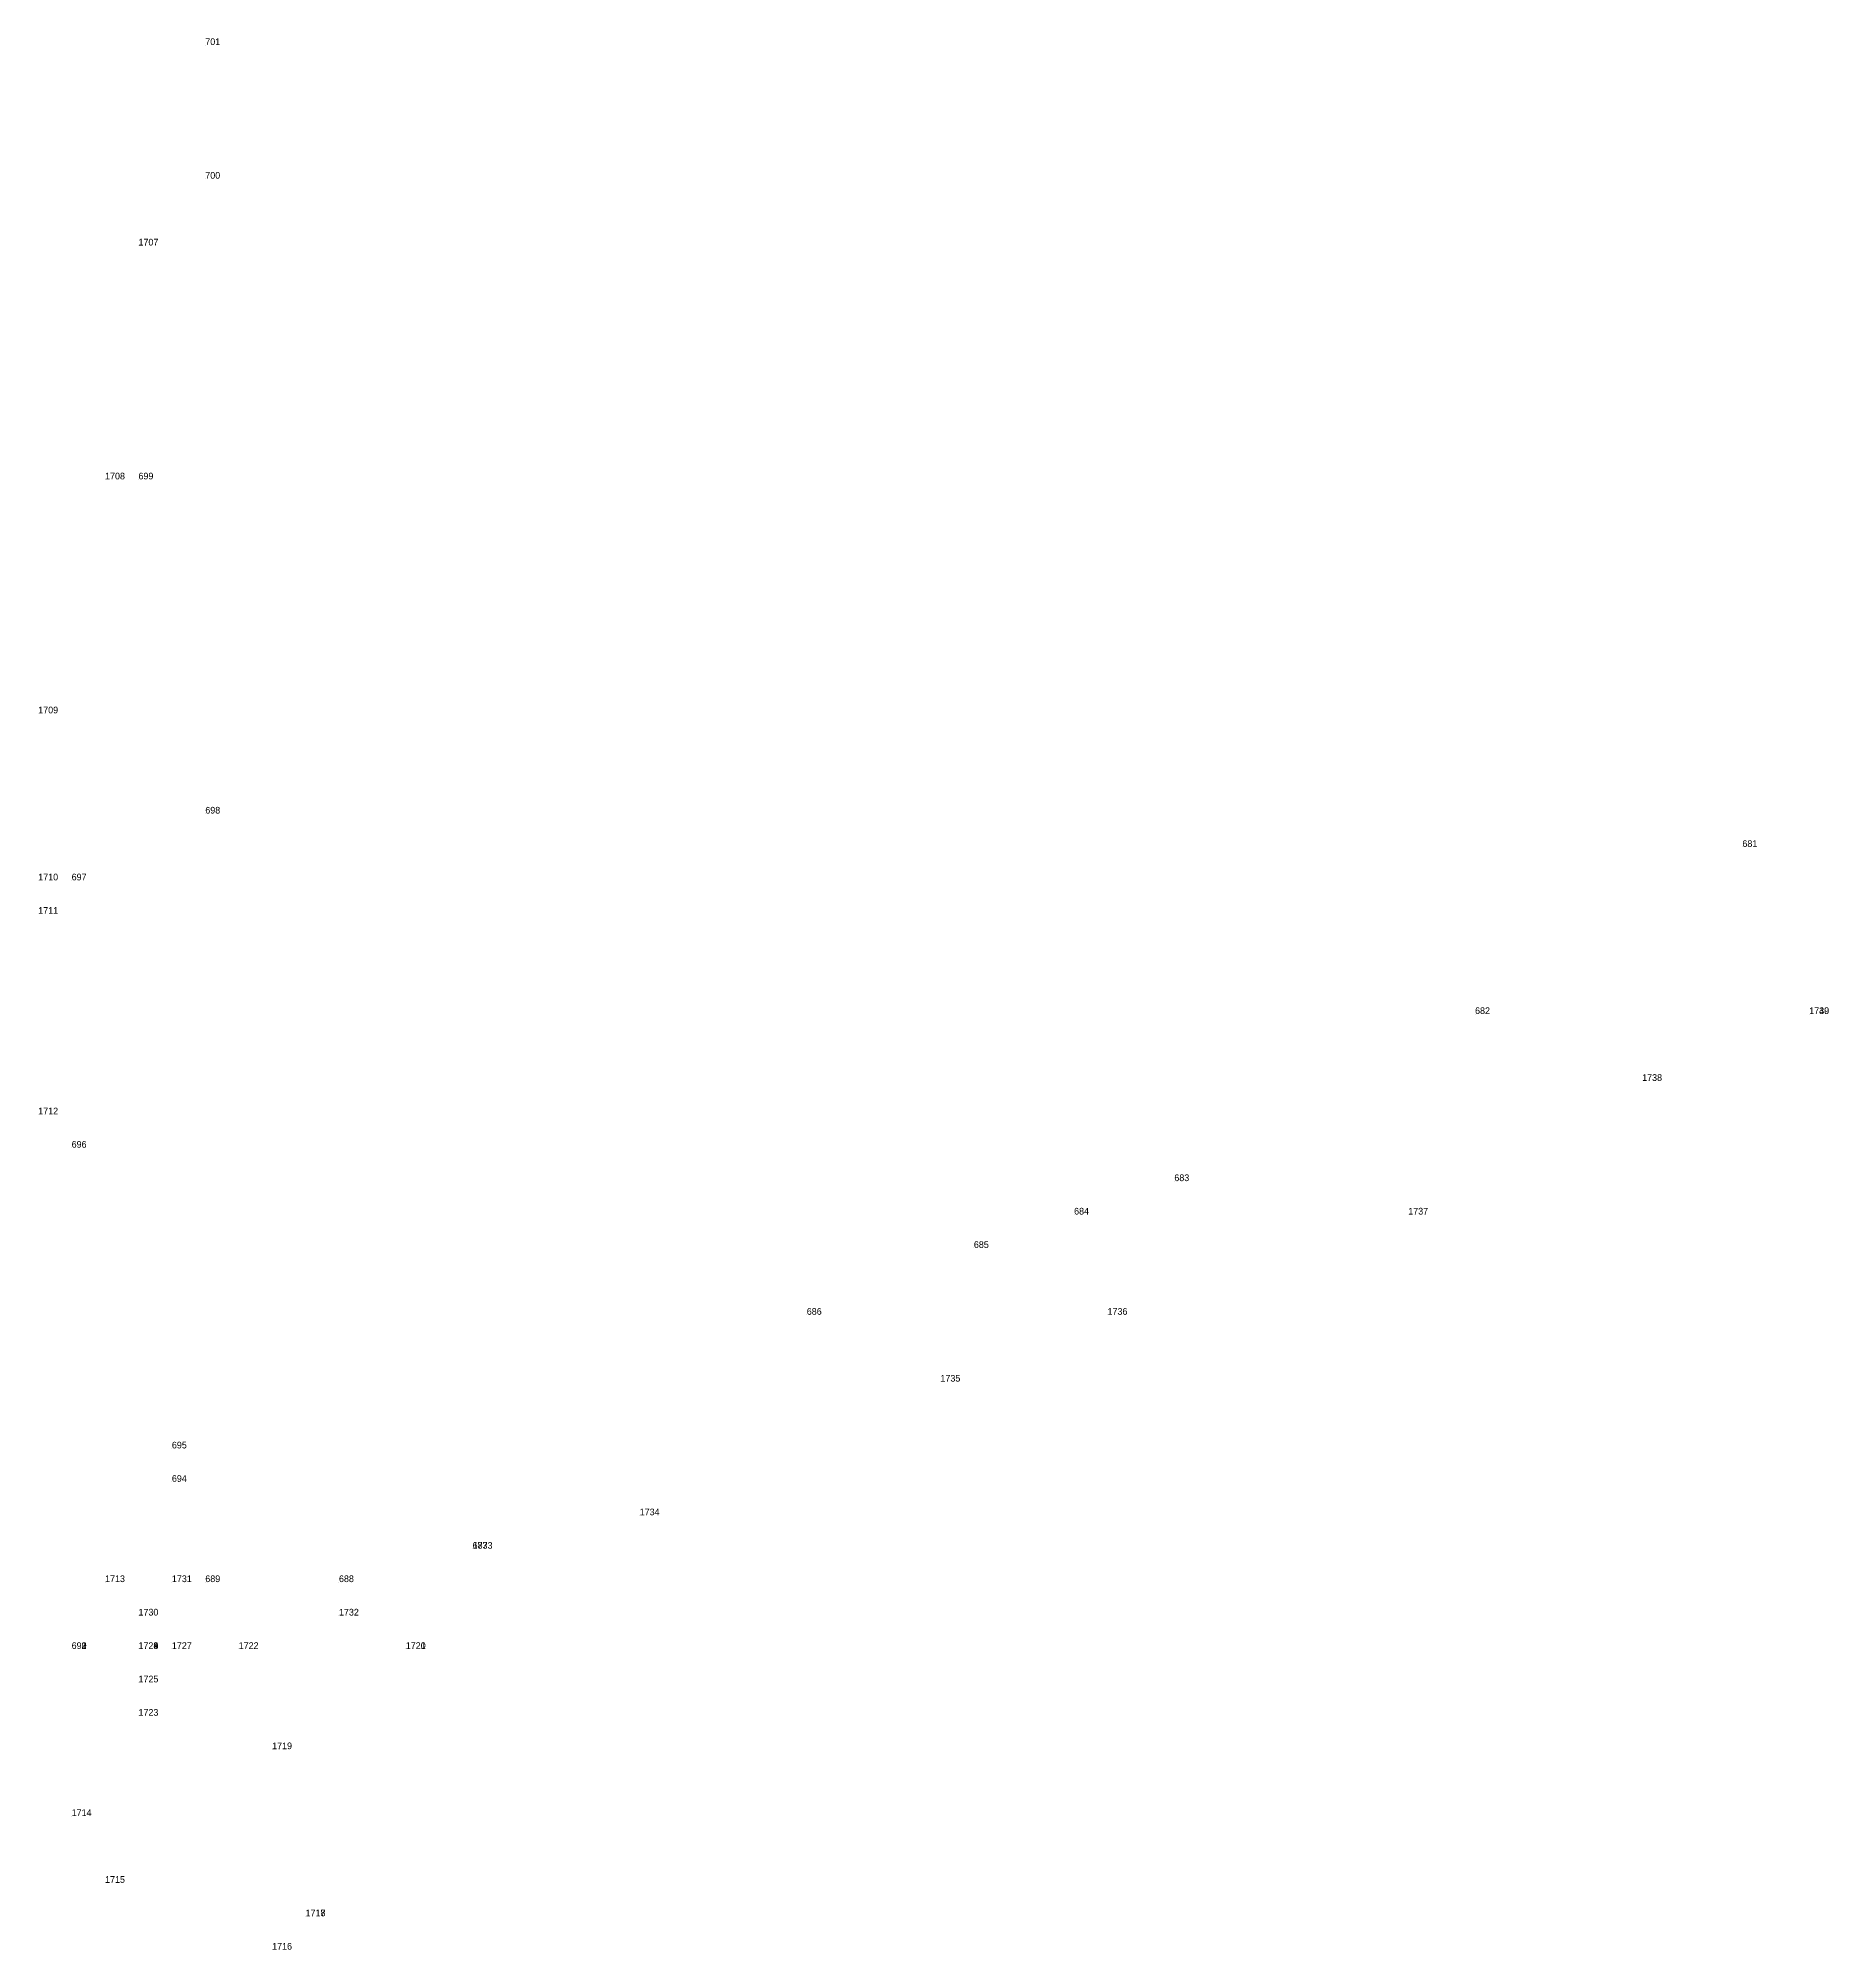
# Model space of a CAD drawing. Extents: x 535182 to 560328, y 1820963 to 1852759.
# Drawn here: x 548949 to 549002.6, y 1820963 to 1821020.2 of the extents above; entities that cross this region are included whole.
import ezdxf

# ---------------------------------------------------------------- set-up
doc = ezdxf.new("R2010")
doc.units = 0
doc.layers.add('Level 12', color=7, linetype='Continuous')
doc.layers.add('Level 7', color=7, linetype='Continuous')

msp = doc.modelspace()

# ---------------------------------------------------------------- texts
at = {"layer": 'Level 12'}
for s, p in [('701', (548954, 1821020)), ('700', (548954, 1821016)), ('1707', (548952, 1821014)), ('1708', (548951, 1821007)), ('699', (548952, 1821007)), ('1709', (548949, 1821000)), ('698', (548954, 1820997)), ('681', (549000, 1820996)), ('1710', (548949, 1820995)), ('697', (548950, 1820995)), ('1711', (548949, 1820994)), ('682', (548992, 1820991)), ('1739', (549002, 1820991)), ('1740', (549002, 1820991)), ('1738', (548997, 1820989)), ('1712', (548949, 1820988)), ('696', (548950, 1820987)), ('683', (548983, 1820986)), ('684', (548980, 1820985)), ('1737', (548990, 1820985)), ('685', (548977, 1820984)), ('686', (548972, 1820982)), ('1736', (548981, 1820982)), ('1735', (548976, 1820980)), ('695', (548953, 1820978)), ('694', (548953, 1820977)), ('1734', (548967, 1820976)), ('687', (548962, 1820975)), ('1733', (548962, 1820975)), ('1713', (548951, 1820974)), ('1731', (548953, 1820974)), ('689', (548954, 1820974)), ('688', (548958, 1820974)), ('1730', (548952, 1820973)), ('1732', (548958, 1820973)), ('690', (548950, 1820972)), ('691', (548950, 1820972)), ('692', (548950, 1820972)), ('693', (548950, 1820972)), ('1724', (548952, 1820972)), ('1726', (548952, 1820972)), ('1728', (548952, 1820972)), ('1729', (548952, 1820972)), ('1727', (548953, 1820972)), ('1722', (548955, 1820972)), ('1720', (548960, 1820972)), ('1721', (548960, 1820972)), ('1725', (548952, 1820971)), ('1723', (548952, 1820970)), ('1719', (548956, 1820969)), ('1714', (548950, 1820967)), ('1715', (548951, 1820965)), ('1718', (548957, 1820964)), ('1717', (548957, 1820964)), ('1716', (548956, 1820963))]:
    msp.add_text(s, height=0.2, dxfattribs=at).set_placement(p)

# ---------------------------------------------------------------- linework, layer by layer
at = {"layer": 'Level 7'}
for p, q in [((548954, 1821020), (548954, 1821020)), ((548954, 1821016), (548954, 1821016)), ((548952, 1821014), (548952, 1821014)), ((548951, 1821007), (548951, 1821007)), ((548952, 1821007), (548952, 1821007)), ((548949, 1821000), (548949, 1821000)), ((548954, 1820997), (548954, 1820997)), ((549000, 1820996), (549000, 1820996)), ((548949, 1820995), (548949, 1820995)), ((548950, 1820995), (548950, 1820995)), ((548949, 1820994), (548949, 1820994)), ((548992, 1820991), (548992, 1820991)), ((549002, 1820991), (549002, 1820991)), ((549002, 1820991), (549002, 1820991)), ((548997, 1820989), (548997, 1820989)), ((548949, 1820988), (548949, 1820988)), ((548950, 1820987), (548950, 1820987)), ((548983, 1820986), (548983, 1820986)), ((548980, 1820985), (548980, 1820985)), ((548990, 1820985), (548990, 1820985)), ((548977, 1820984), (548977, 1820984)), ((548972, 1820982), (548972, 1820982)), ((548981, 1820982), (548981, 1820982)), ((548976, 1820980), (548976, 1820980)), ((548953, 1820978), (548953, 1820978)), ((548953, 1820977), (548953, 1820977)), ((548967, 1820976), (548967, 1820976)), ((548962, 1820975), (548962, 1820975)), ((548962, 1820975), (548962, 1820975)), ((548951, 1820974), (548951, 1820974)), ((548953, 1820974), (548953, 1820974)), ((548954, 1820974), (548954, 1820974)), ((548958, 1820974), (548958, 1820974)), ((548952, 1820973), (548952, 1820973)), ((548958, 1820973), (548958, 1820973)), ((548950, 1820972), (548950, 1820972)), ((548950, 1820972), (548950, 1820972)), ((548950, 1820972), (548950, 1820972)), ((548950, 1820972), (548950, 1820972)), ((548952, 1820972), (548952, 1820972)), ((548952, 1820972), (548952, 1820972)), ((548952, 1820972), (548952, 1820972)), ((548952, 1820972), (548952, 1820972)), ((548953, 1820972), (548953, 1820972)), ((548955, 1820972), (548955, 1820972)), ((548960, 1820972), (548960, 1820972)), ((548960, 1820972), (548960, 1820972)), ((548952, 1820971), (548952, 1820971)), ((548952, 1820970), (548952, 1820970)), ((548956, 1820969), (548956, 1820969)), ((548950, 1820967), (548950, 1820967)), ((548951, 1820965), (548951, 1820965)), ((548957, 1820964), (548957, 1820964)), ((548957, 1820964), (548957, 1820964)), ((548956, 1820963), (548956, 1820963))]:
    msp.add_line(p, q, dxfattribs=at)

msp.set_redraw_order([(e.dxf.handle, doc.entitydb.next_handle()) for e in msp.query("TEXT MTEXT ATTDEF DIMENSION ARC_DIMENSION")])  # texts and dimensions are drawn at this point

doc.saveas('drawing.dxf')
